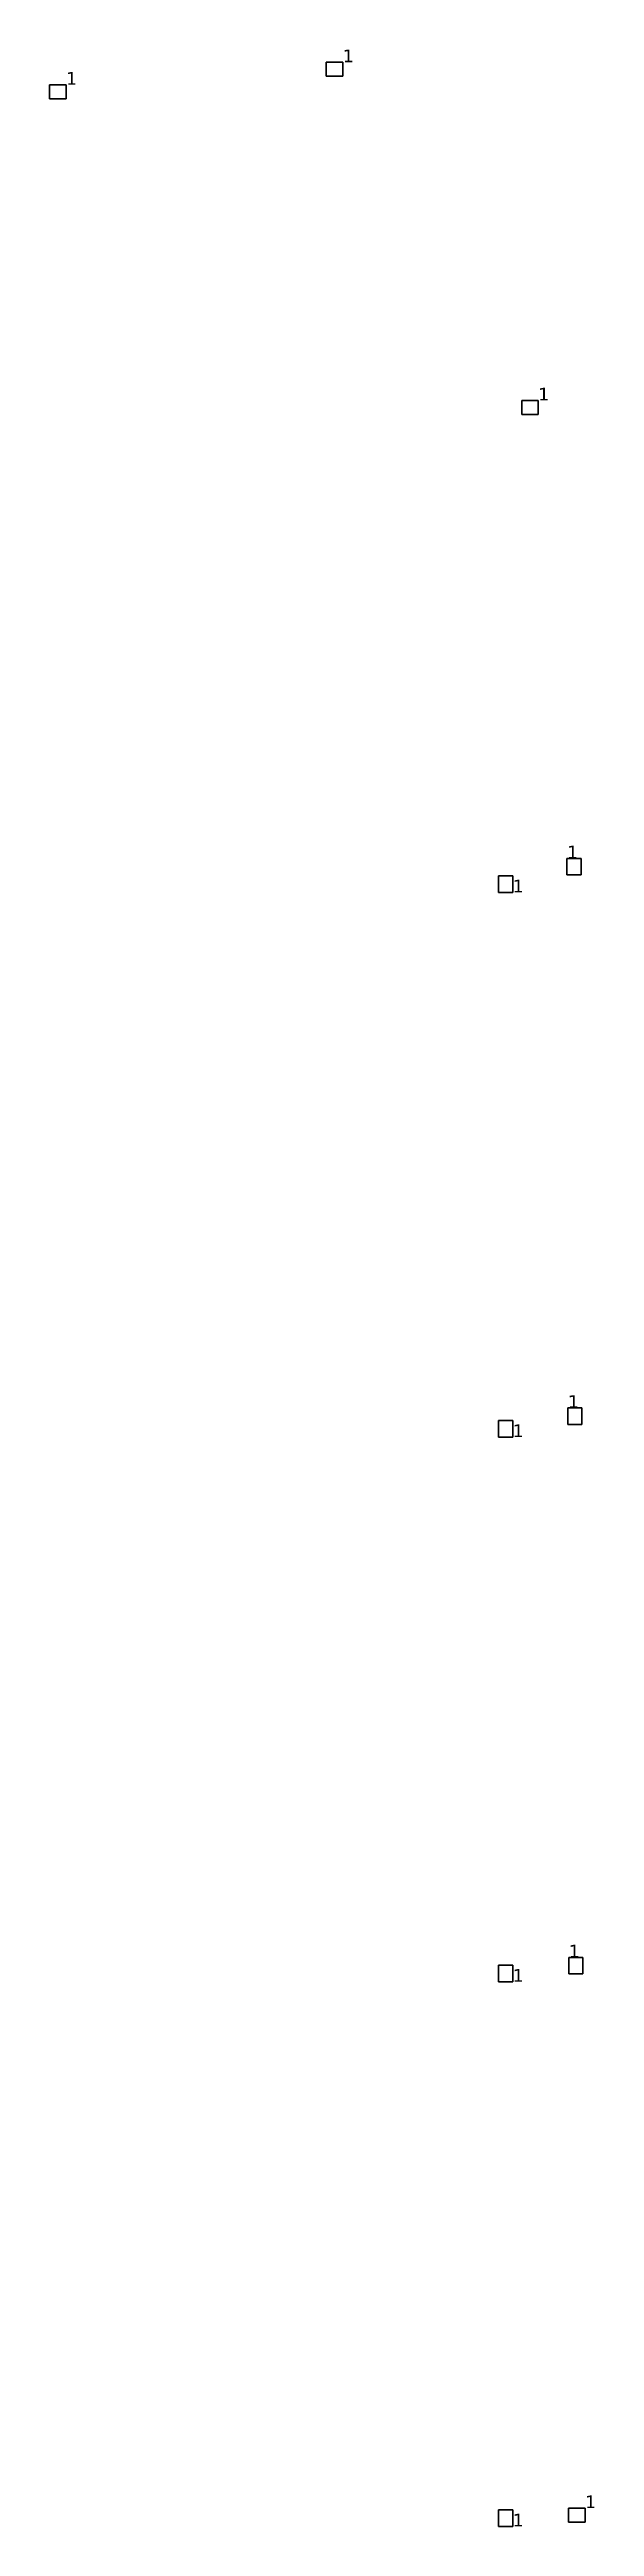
# Model space of a CAD drawing. Header units: inches. Extents: x -3 to 1235, y -1 to 963.
# Drawn here: x 179.36 to 187.11, y 105.88 to 141.08 of the extents above; entities that cross this region are included whole.
import ezdxf

# ---------------------------------------------------------------- set-up
doc = ezdxf.new("R2010")
doc.units = ezdxf.units.IN
doc.header["$MEASUREMENT"] = 0
doc.layers.add('DLX_TERR_LUM', color=7, linetype='Continuous', true_color=0x000000)
doc.layers.add('DLX_TERR_LUMKEY_IDX', color=7, linetype='Continuous', true_color=0x7f7f7f)
doc.styles.add('TableTextStyle', font='')
doc.styles.get('TableTextStyle').set_extended_font_data('VERDANA.TTF')

msp = doc.modelspace()

# ---------------------------------------------------------------- texts
at = {"layer": 'DLX_TERR_LUMKEY_IDX', "style": 'TableTextStyle'}
for p in [(183.528, 140.899), (179.593, 140.58), (186.307, 136.093), (186.716, 129.586), (185.944, 129.102), (186.729, 121.777), (185.944, 121.362), (186.742, 113.968), (185.944, 113.622), (186.973, 106.142), (185.944, 105.882)]:
    msp.add_text('1', height=0.18, dxfattribs=at).set_placement(p)

# ---------------------------------------------------------------- linework, layer by layer
at = {"layer": 'DLX_TERR_LUM'}
for points in [[(183.293, 140.699, 0), (183.293, 140.899, 0)], [(183.293, 140.899, 0), (183.293, 140.899, 0)], [(183.293, 140.899, 0), (183.293, 140.699, 0)], [(183.293, 140.899, 0), (183.528, 140.899, 0)], [(183.528, 140.899, 0), (183.293, 140.899, 0)], [(183.293, 140.899, 0), (183.293, 140.899, 0)], [(183.293, 140.899, 0), (183.293, 140.699, 0)], [(183.528, 140.899, 0), (183.293, 140.899, 0)], [(183.293, 140.699, 0), (183.293, 140.899, 0)], [(183.293, 140.899, 0), (183.528, 140.899, 0)], [(183.528, 140.899, 0), (183.528, 140.699, 0)], [(183.528, 140.699, 0), (183.528, 140.899, 0)], [(183.528, 140.899, 0), (183.528, 140.899, 0)], [(183.528, 140.899, 0), (183.528, 140.899, 0)], [(183.528, 140.699, 0), (183.528, 140.899, 0)], [(183.528, 140.899, 0), (183.528, 140.699, 0)], [(179.358, 140.38, 0), (179.358, 140.58, 0)], [(179.358, 140.58, 0), (179.358, 140.58, 0)], [(179.358, 140.58, 0), (179.358, 140.38, 0)], [(179.358, 140.58, 0), (179.593, 140.58, 0)], [(179.593, 140.58, 0), (179.358, 140.58, 0)], [(179.358, 140.58, 0), (179.358, 140.58, 0)], [(179.358, 140.58, 0), (179.358, 140.38, 0)], [(179.593, 140.58, 0), (179.358, 140.58, 0)], [(179.358, 140.38, 0), (179.358, 140.58, 0)], [(179.358, 140.58, 0), (179.593, 140.58, 0)], [(179.593, 140.58, 0), (179.593, 140.38, 0)], [(179.593, 140.38, 0), (179.593, 140.58, 0)], [(179.593, 140.58, 0), (179.593, 140.58, 0)], [(179.593, 140.58, 0), (179.593, 140.58, 0)], [(179.593, 140.38, 0), (179.593, 140.58, 0)], [(179.593, 140.58, 0), (179.593, 140.38, 0)], [(183.528, 140.699, 0), (183.293, 140.699, 0)], [(183.293, 140.699, 0), (183.293, 140.699, 0)], [(183.293, 140.699, 0), (183.528, 140.699, 0)], [(183.293, 140.699, 0), (183.293, 140.699, 0)], [(183.293, 140.699, 0), (183.528, 140.699, 0)], [(183.528, 140.699, 0), (183.293, 140.699, 0)], [(183.528, 140.699, 0), (183.528, 140.699, 0)], [(183.528, 140.699, 0), (183.528, 140.699, 0)], [(179.593, 140.38, 0), (179.358, 140.38, 0)], [(179.358, 140.38, 0), (179.358, 140.38, 0)], [(179.358, 140.38, 0), (179.593, 140.38, 0)], [(179.358, 140.38, 0), (179.358, 140.38, 0)], [(179.358, 140.38, 0), (179.593, 140.38, 0)], [(179.593, 140.38, 0), (179.358, 140.38, 0)], [(179.593, 140.38, 0), (179.593, 140.38, 0)], [(179.593, 140.38, 0), (179.593, 140.38, 0)], [(186.072, 135.893, 0), (186.072, 136.093, 0)], [(186.072, 136.093, 0), (186.072, 136.093, 0)], [(186.072, 136.093, 0), (186.072, 135.893, 0)], [(186.072, 136.093, 0), (186.307, 136.093, 0)], [(186.307, 136.093, 0), (186.072, 136.093, 0)], [(186.072, 136.093, 0), (186.072, 136.093, 0)], [(186.072, 136.093, 0), (186.072, 135.893, 0)], [(186.307, 136.093, 0), (186.072, 136.093, 0)], [(186.072, 135.893, 0), (186.072, 136.093, 0)], [(186.072, 136.093, 0), (186.307, 136.093, 0)], [(186.307, 135.893, 0), (186.072, 135.893, 0)], [(186.072, 135.893, 0), (186.072, 135.893, 0)], [(186.072, 135.893, 0), (186.307, 135.893, 0)], [(186.072, 135.893, 0), (186.072, 135.893, 0)], [(186.072, 135.893, 0), (186.307, 135.893, 0)], [(186.307, 135.893, 0), (186.072, 135.893, 0)], [(186.307, 136.093, 0), (186.307, 135.893, 0)], [(186.307, 135.893, 0), (186.307, 136.093, 0)], [(186.307, 136.093, 0), (186.307, 136.093, 0)], [(186.307, 136.093, 0), (186.307, 136.093, 0)], [(186.307, 135.893, 0), (186.307, 136.093, 0)], [(186.307, 136.093, 0), (186.307, 135.893, 0)], [(186.307, 135.893, 0), (186.307, 135.893, 0)], [(186.307, 135.893, 0), (186.307, 135.893, 0)], [(186.716, 129.351, 0), (186.716, 129.586, 0)], [(186.716, 129.586, 0), (186.716, 129.586, 0)], [(186.716, 129.586, 0), (186.716, 129.351, 0)], [(186.716, 129.586, 0), (186.916, 129.586, 0)], [(186.916, 129.586, 0), (186.716, 129.586, 0)], [(186.716, 129.586, 0), (186.716, 129.586, 0)], [(186.916, 129.586, 0), (186.716, 129.586, 0)], [(186.716, 129.586, 0), (186.716, 129.351, 0)], [(186.716, 129.351, 0), (186.716, 129.586, 0)], [(186.716, 129.586, 0), (186.916, 129.586, 0)], [(186.916, 129.586, 0), (186.916, 129.586, 0)], [(186.916, 129.586, 0), (186.916, 129.351, 0)], [(186.916, 129.351, 0), (186.916, 129.586, 0)], [(186.916, 129.586, 0), (186.916, 129.586, 0)], [(186.916, 129.351, 0), (186.916, 129.586, 0)], [(186.916, 129.586, 0), (186.916, 129.351, 0)], [(185.744, 129.337, 0), (185.944, 129.337, 0)], [(185.944, 129.337, 0), (185.744, 129.337, 0)], [(185.744, 129.337, 0), (185.744, 129.337, 0)], [(185.744, 129.102, 0), (185.744, 129.337, 0)], [(185.744, 129.337, 0), (185.744, 129.337, 0)], [(185.744, 129.337, 0), (185.744, 129.102, 0)], [(185.944, 129.337, 0), (185.744, 129.337, 0)], [(185.744, 129.337, 0), (185.744, 129.102, 0)], [(185.744, 129.337, 0), (185.944, 129.337, 0)], [(185.744, 129.102, 0), (185.744, 129.337, 0)], [(185.944, 129.337, 0), (185.944, 129.337, 0)], [(185.944, 129.337, 0), (185.944, 129.102, 0)], [(185.944, 129.102, 0), (185.944, 129.337, 0)], [(185.944, 129.337, 0), (185.944, 129.337, 0)], [(185.944, 129.102, 0), (185.944, 129.337, 0)], [(185.944, 129.337, 0), (185.944, 129.102, 0)], [(186.916, 129.351, 0), (186.716, 129.351, 0)], [(186.716, 129.351, 0), (186.716, 129.351, 0)], [(186.716, 129.351, 0), (186.916, 129.351, 0)], [(186.716, 129.351, 0), (186.716, 129.351, 0)], [(186.716, 129.351, 0), (186.916, 129.351, 0)], [(186.916, 129.351, 0), (186.716, 129.351, 0)], [(186.916, 129.351, 0), (186.916, 129.351, 0)], [(186.916, 129.351, 0), (186.916, 129.351, 0)], [(185.944, 129.102, 0), (185.744, 129.102, 0)], [(185.744, 129.102, 0), (185.744, 129.102, 0)], [(185.744, 129.102, 0), (185.944, 129.102, 0)], [(185.744, 129.102, 0), (185.744, 129.102, 0)], [(185.744, 129.102, 0), (185.944, 129.102, 0)], [(185.944, 129.102, 0), (185.744, 129.102, 0)], [(185.944, 129.102, 0), (185.944, 129.102, 0)], [(185.944, 129.102, 0), (185.944, 129.102, 0)], [(185.744, 121.597, 0), (185.944, 121.597, 0)], [(185.944, 121.597, 0), (185.744, 121.597, 0)], [(185.744, 121.597, 0), (185.744, 121.597, 0)], [(185.744, 121.362, 0), (185.744, 121.597, 0)], [(185.744, 121.597, 0), (185.744, 121.597, 0)], [(185.744, 121.597, 0), (185.744, 121.362, 0)], [(185.944, 121.597, 0), (185.744, 121.597, 0)], [(185.744, 121.597, 0), (185.744, 121.362, 0)], [(185.744, 121.597, 0), (185.944, 121.597, 0)], [(185.744, 121.362, 0), (185.744, 121.597, 0)], [(185.944, 121.597, 0), (185.944, 121.597, 0)], [(185.944, 121.597, 0), (185.944, 121.362, 0)], [(185.944, 121.362, 0), (185.944, 121.597, 0)], [(185.944, 121.597, 0), (185.944, 121.597, 0)], [(185.944, 121.362, 0), (185.944, 121.597, 0)], [(185.944, 121.597, 0), (185.944, 121.362, 0)], [(186.729, 121.542, 0), (186.729, 121.777, 0)], [(186.729, 121.777, 0), (186.729, 121.777, 0)], [(186.729, 121.777, 0), (186.729, 121.542, 0)], [(186.729, 121.777, 0), (186.929, 121.777, 0)], [(186.929, 121.777, 0), (186.729, 121.777, 0)], [(186.729, 121.777, 0), (186.729, 121.777, 0)], [(186.929, 121.777, 0), (186.729, 121.777, 0)], [(186.729, 121.777, 0), (186.729, 121.542, 0)], [(186.729, 121.542, 0), (186.729, 121.777, 0)], [(186.729, 121.777, 0), (186.929, 121.777, 0)], [(186.929, 121.542, 0), (186.729, 121.542, 0)], [(186.729, 121.542, 0), (186.729, 121.542, 0)], [(186.729, 121.542, 0), (186.929, 121.542, 0)], [(186.729, 121.542, 0), (186.729, 121.542, 0)], [(186.729, 121.542, 0), (186.929, 121.542, 0)], [(186.929, 121.542, 0), (186.729, 121.542, 0)], [(186.929, 121.777, 0), (186.929, 121.777, 0)], [(186.929, 121.777, 0), (186.929, 121.542, 0)], [(186.929, 121.542, 0), (186.929, 121.777, 0)], [(186.929, 121.777, 0), (186.929, 121.777, 0)], [(186.929, 121.542, 0), (186.929, 121.777, 0)], [(186.929, 121.777, 0), (186.929, 121.542, 0)], [(186.929, 121.542, 0), (186.929, 121.542, 0)], [(186.929, 121.542, 0), (186.929, 121.542, 0)], [(185.944, 121.362, 0), (185.744, 121.362, 0)], [(185.744, 121.362, 0), (185.744, 121.362, 0)], [(185.744, 121.362, 0), (185.944, 121.362, 0)], [(185.744, 121.362, 0), (185.744, 121.362, 0)], [(185.744, 121.362, 0), (185.944, 121.362, 0)], [(185.944, 121.362, 0), (185.744, 121.362, 0)], [(185.944, 121.362, 0), (185.944, 121.362, 0)], [(185.944, 121.362, 0), (185.944, 121.362, 0)], [(185.744, 113.857, 0), (185.944, 113.857, 0)], [(185.944, 113.857, 0), (185.744, 113.857, 0)], [(185.744, 113.857, 0), (185.744, 113.857, 0)], [(185.744, 113.622, 0), (185.744, 113.857, 0)], [(185.744, 113.857, 0), (185.744, 113.857, 0)], [(185.744, 113.857, 0), (185.744, 113.622, 0)], [(185.944, 113.857, 0), (185.744, 113.857, 0)], [(185.744, 113.857, 0), (185.744, 113.622, 0)], [(185.744, 113.857, 0), (185.944, 113.857, 0)], [(185.744, 113.622, 0), (185.744, 113.857, 0)], [(185.944, 113.857, 0), (185.944, 113.857, 0)], [(185.944, 113.857, 0), (185.944, 113.622, 0)], [(185.944, 113.622, 0), (185.944, 113.857, 0)], [(185.944, 113.857, 0), (185.944, 113.857, 0)], [(185.944, 113.622, 0), (185.944, 113.857, 0)], [(185.944, 113.857, 0), (185.944, 113.622, 0)], [(186.743, 113.733, 0), (186.742, 113.968, 0)], [(186.742, 113.968, 0), (186.742, 113.968, 0)], [(186.742, 113.968, 0), (186.743, 113.733, 0)], [(186.742, 113.968, 0), (186.942, 113.968, 0)], [(186.942, 113.968, 0), (186.742, 113.968, 0)], [(186.742, 113.968, 0), (186.742, 113.968, 0)], [(186.942, 113.968, 0), (186.742, 113.968, 0)], [(186.742, 113.968, 0), (186.743, 113.733, 0)], [(186.743, 113.733, 0), (186.742, 113.968, 0)], [(186.742, 113.968, 0), (186.942, 113.968, 0)], [(186.943, 113.733, 0), (186.743, 113.733, 0)], [(186.743, 113.733, 0), (186.743, 113.733, 0)], [(186.743, 113.733, 0), (186.943, 113.733, 0)], [(186.743, 113.733, 0), (186.743, 113.733, 0)], [(186.743, 113.733, 0), (186.943, 113.733, 0)], [(186.943, 113.733, 0), (186.743, 113.733, 0)], [(186.942, 113.968, 0), (186.942, 113.968, 0)], [(186.942, 113.968, 0), (186.943, 113.733, 0)], [(186.943, 113.733, 0), (186.942, 113.968, 0)], [(186.942, 113.968, 0), (186.942, 113.968, 0)], [(186.943, 113.733, 0), (186.942, 113.968, 0)], [(186.942, 113.968, 0), (186.943, 113.733, 0)], [(186.943, 113.733, 0), (186.943, 113.733, 0)], [(186.943, 113.733, 0), (186.943, 113.733, 0)], [(185.944, 113.622, 0), (185.744, 113.622, 0)], [(185.744, 113.622, 0), (185.744, 113.622, 0)], [(185.744, 113.622, 0), (185.944, 113.622, 0)], [(185.744, 113.622, 0), (185.744, 113.622, 0)], [(185.744, 113.622, 0), (185.944, 113.622, 0)], [(185.944, 113.622, 0), (185.744, 113.622, 0)], [(185.944, 113.622, 0), (185.944, 113.622, 0)], [(185.944, 113.622, 0), (185.944, 113.622, 0)], [(185.744, 106.117, 0), (185.944, 106.117, 0)], [(185.944, 106.117, 0), (185.744, 106.117, 0)], [(185.744, 106.117, 0), (185.744, 106.117, 0)], [(185.744, 105.882, 0), (185.744, 106.117, 0)], [(185.744, 106.117, 0), (185.744, 106.117, 0)], [(185.744, 106.117, 0), (185.744, 105.882, 0)], [(185.944, 106.117, 0), (185.744, 106.117, 0)], [(185.744, 106.117, 0), (185.744, 105.882, 0)], [(185.744, 106.117, 0), (185.944, 106.117, 0)], [(185.744, 105.882, 0), (185.744, 106.117, 0)], [(185.944, 106.117, 0), (185.944, 106.117, 0)], [(185.944, 106.117, 0), (185.944, 105.882, 0)], [(185.944, 105.882, 0), (185.944, 106.117, 0)], [(185.944, 106.117, 0), (185.944, 106.117, 0)], [(185.944, 105.882, 0), (185.944, 106.117, 0)], [(185.944, 106.117, 0), (185.944, 105.882, 0)], [(186.738, 105.942, 0), (186.738, 106.142, 0)], [(186.738, 106.142, 0), (186.738, 106.142, 0)], [(186.738, 106.142, 0), (186.738, 105.942, 0)], [(186.738, 106.142, 0), (186.973, 106.142, 0)], [(186.973, 106.142, 0), (186.738, 106.142, 0)], [(186.738, 106.142, 0), (186.738, 106.142, 0)], [(186.973, 106.142, 0), (186.738, 106.142, 0)], [(186.738, 106.142, 0), (186.738, 105.942, 0)], [(186.738, 105.942, 0), (186.738, 106.142, 0)], [(186.738, 106.142, 0), (186.973, 106.142, 0)], [(186.973, 106.142, 0), (186.973, 106.142, 0)], [(186.973, 106.142, 0), (186.973, 105.942, 0)], [(186.973, 105.942, 0), (186.973, 106.142, 0)], [(186.973, 106.142, 0), (186.973, 106.142, 0)], [(186.973, 105.942, 0), (186.973, 106.142, 0)], [(186.973, 106.142, 0), (186.973, 105.942, 0)], [(185.944, 105.882, 0), (185.744, 105.882, 0)], [(185.744, 105.882, 0), (185.744, 105.882, 0)], [(185.744, 105.882, 0), (185.944, 105.882, 0)], [(185.744, 105.882, 0), (185.744, 105.882, 0)], [(185.744, 105.882, 0), (185.944, 105.882, 0)], [(185.944, 105.882, 0), (185.744, 105.882, 0)], [(185.944, 105.882, 0), (185.944, 105.882, 0)], [(185.944, 105.882, 0), (185.944, 105.882, 0)], [(186.738, 105.942, 0), (186.738, 105.942, 0)], [(186.973, 105.942, 0), (186.738, 105.942, 0)], [(186.738, 105.942, 0), (186.738, 105.942, 0)], [(186.738, 105.942, 0), (186.973, 105.942, 0)], [(186.738, 105.942, 0), (186.973, 105.942, 0)], [(186.973, 105.942, 0), (186.738, 105.942, 0)], [(186.973, 105.942, 0), (186.973, 105.942, 0)], [(186.973, 105.942, 0), (186.973, 105.942, 0)]]:
    msp.add_polyline3d(points, dxfattribs=at)

msp.set_redraw_order([(e.dxf.handle, doc.entitydb.next_handle()) for e in msp.query("TEXT MTEXT ATTDEF DIMENSION ARC_DIMENSION")])  # texts and dimensions are drawn at this point

doc.saveas('drawing.dxf')
